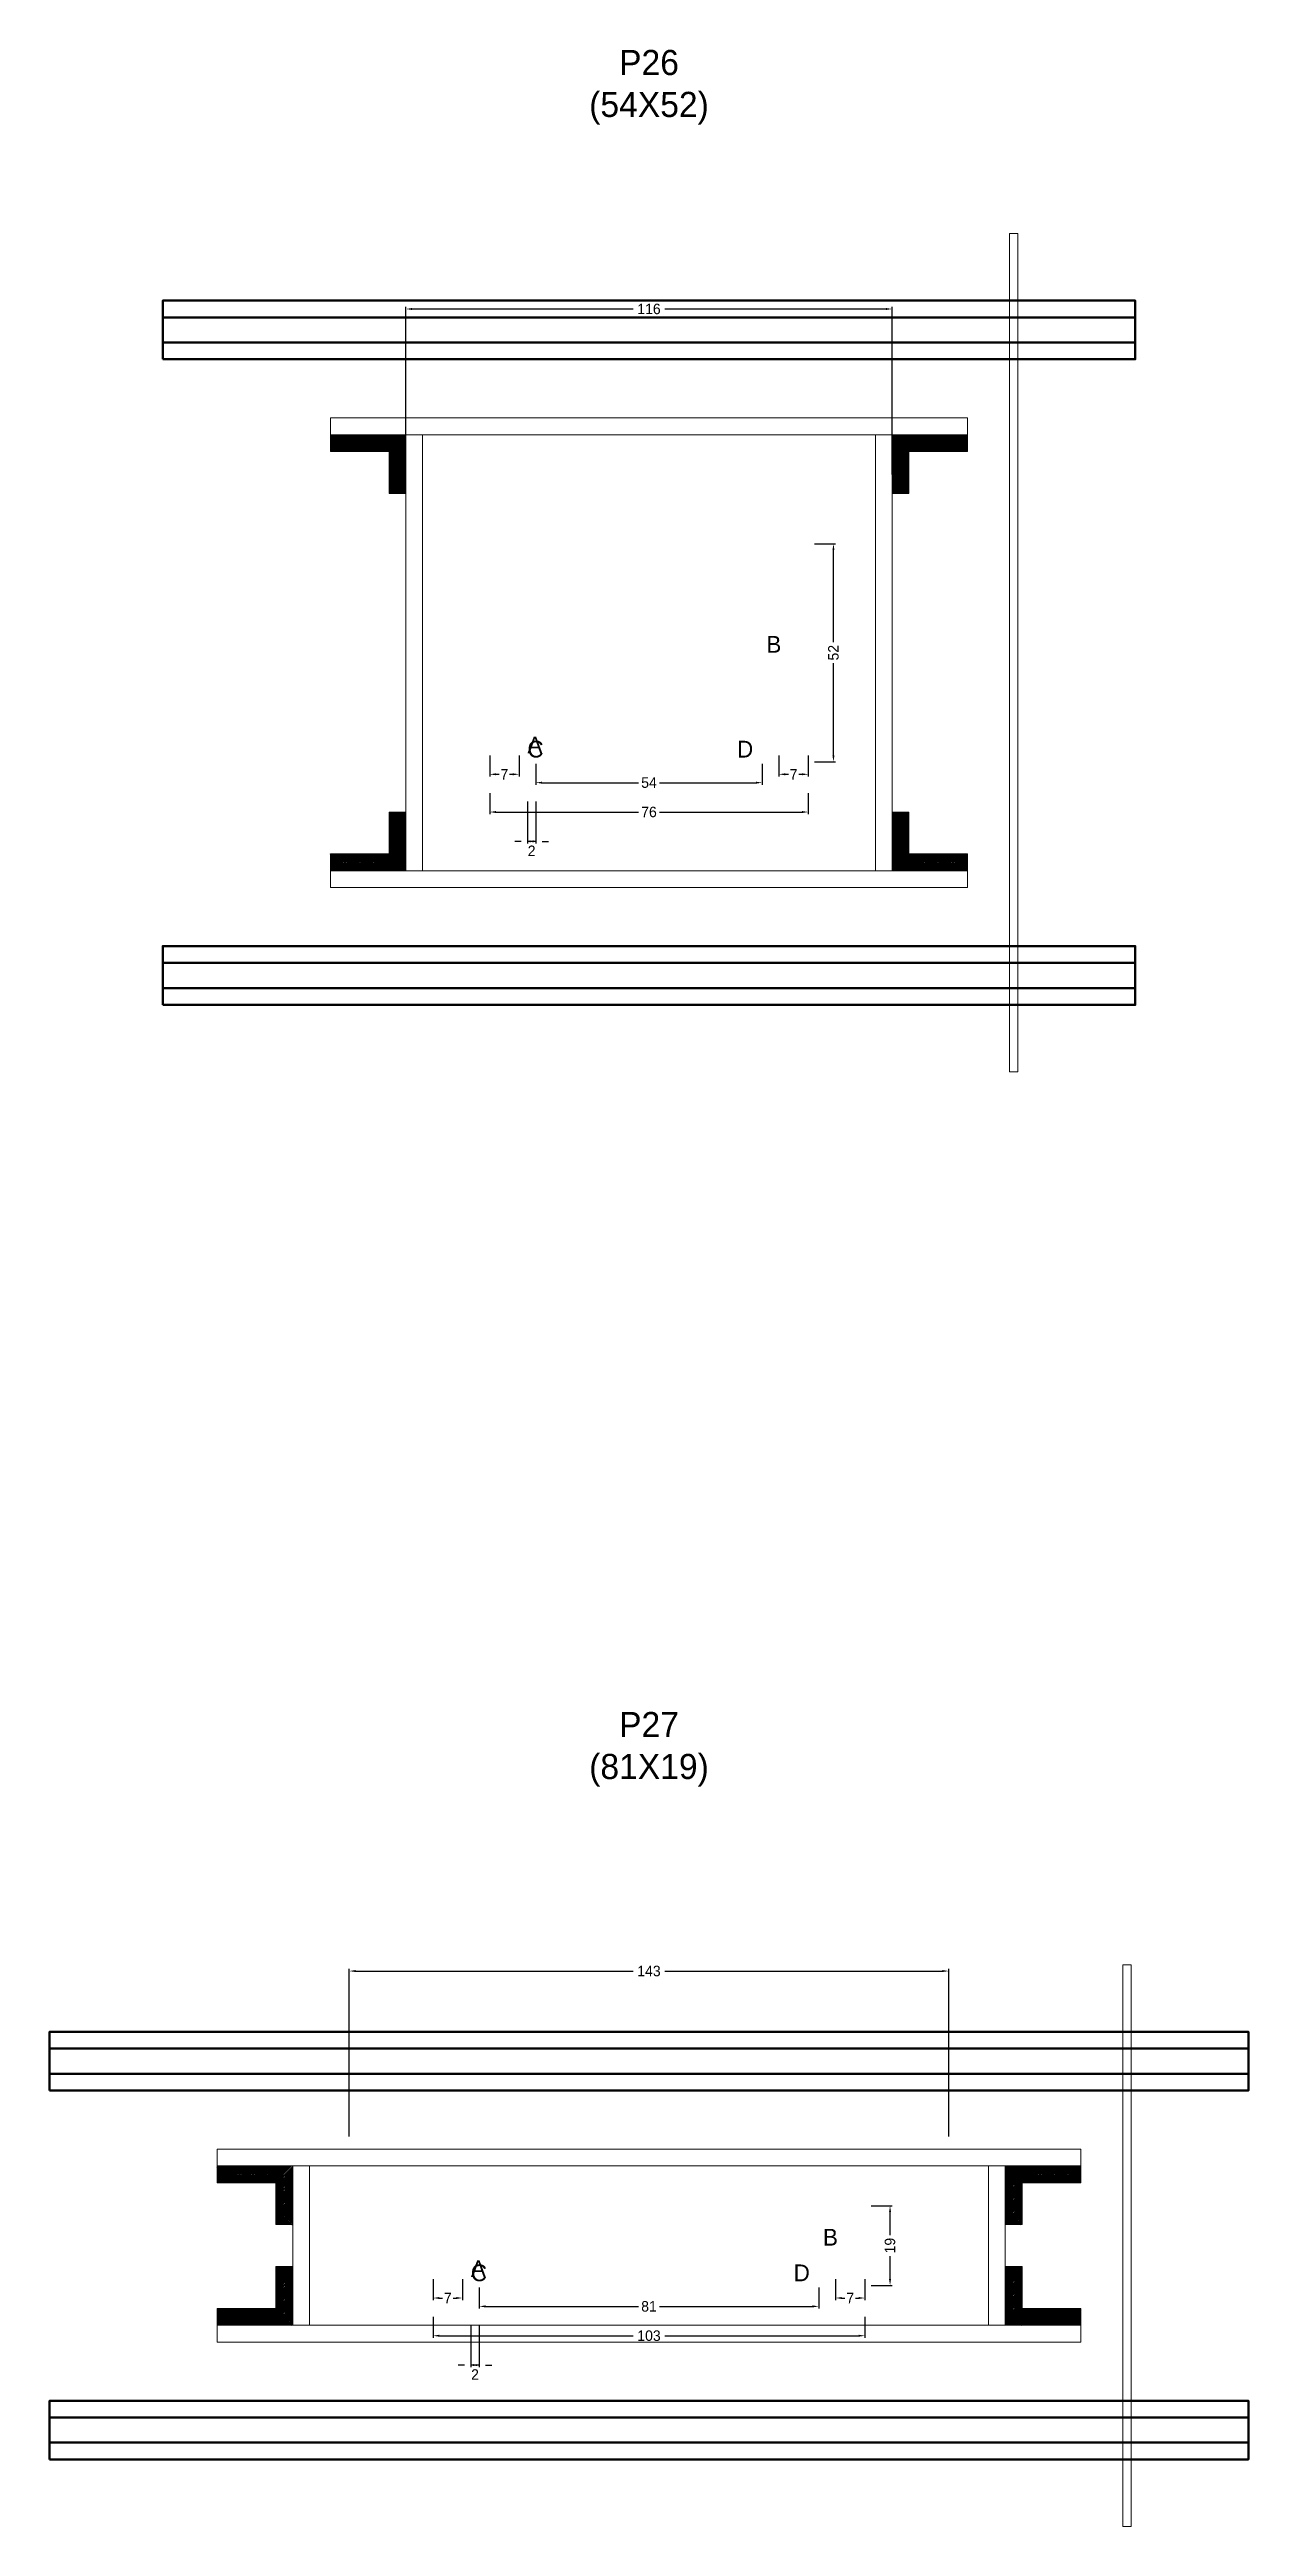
# Model space of a CAD drawing. Header units: centimetres. Extents: x -7000 to 4307, y -13306 to 295.
# Drawn here: x -143 to 143, y -9807 to -9216 of the extents above; entities that cross this region are included whole.
import ezdxf

# ---------------------------------------------------------------- set-up
doc = ezdxf.new("R2010")
doc.units = ezdxf.units.CM
for name, color, linetype in [('COTA', 241, 'Continuous'), ('GRAVATA', 224, 'Continuous'), ('Hachura', 251, 'Continuous'), ('NOMENCLATURA', 7, 'Continuous'), ('SARRAFO', 251, 'Continuous')]:
    doc.layers.add(name, color=color, linetype=linetype)
doc.dimstyles.new('cotax2', dxfattribs={"dimtxt": 2.5, "dimasz": 1.5, "dimexe": 0.5, "dimexo": 0.5, "dimgap": 0.5, "dimtad": 1, "dimcen": 2.5, "dimazin": 3, "dimtfac": 1, "dimtmove": 0, "dimatfit": 3})

msp = doc.modelspace()

# ---------------------------------------------------------------- texts
at = {"layer": 'NOMENCLATURA'}
for s, p in [('B', (28, -9360)), ('A', (-29, -9384)), ('C', (-29, -9385)), ('D', (21, -9385)), ('B', (41.5, -9740)), ('A', (-42.5, -9747.5)), ('C', (-42.5, -9748.5)), ('D', (34.5, -9748.5))]:
    msp.add_text(s, height=4, dxfattribs=at).set_placement(p)
at = {"layer": 'NOMENCLATURA', "char_height": 6, "attachment_point": 8}
for s, insert in [('P26\\P(54X52)', (0, -9234)), ('P27\\P(81X19)', (0, -9630.5))]:
    msp.add_mtext(s, dxfattribs=dict(at, insert=insert))

# ---------------------------------------------------------------- blocks, each defined once
blk = doc.blocks.new('_CLOSEDFILLED')
at = {"color": 0, "linetype": 'BYBLOCK'}
blk.add_solid([(-1, 0.16), (0, 0), (-1, -0.16)], dxfattribs=at)
blk = doc.blocks.new('*D898')
for p, q in [((-51.5, -9757), (-51.5, -9762)), ((-50, -9761.5), (-3.75, -9761.5)), ((3.75, -9761.5), (50, -9761.5)), ((51.5, -9757), (51.5, -9762))]:
    blk.add_line(p, q)
at = {"layer": 'Defpoints'}
for p in [(-51.5, -9756.5), (-51.5, -9761.5), (51.5, -9756.5)]:
    blk.add_point(p, dxfattribs=at)
at = {"layer": 'COTA', "xscale": 1.5, "yscale": 1.5, "rotation": 180}
blk.add_blockref('_CLOSEDFILLED', (-51.5, -9761.5), dxfattribs=at)
at = {"layer": 'COTA', "xscale": 1.5, "yscale": 1.5}
blk.add_blockref('_CLOSEDFILLED', (51.5, -9761.5), dxfattribs=at)
at = {"layer": 'COTA', "insert": (0, -9761.5), "char_height": 2.5, "attachment_point": 5}
blk.add_mtext('103', dxfattribs=at)
blk = doc.blocks.new('*D899')
for p, q in [((-40.5, -9750), (-40.5, -9755)), ((-39, -9754.5), (-2.5, -9754.5)), ((2.5, -9754.5), (39, -9754.5)), ((40.5, -9750), (40.5, -9755))]:
    blk.add_line(p, q)
at = {"layer": 'Defpoints'}
for p in [(-40.5, -9749.5), (40.5, -9749.5), (-40.5, -9754.5)]:
    blk.add_point(p, dxfattribs=at)
at = {"layer": 'COTA', "xscale": 1.5, "yscale": 1.5, "rotation": 180}
blk.add_blockref('_CLOSEDFILLED', (-40.5, -9754.5), dxfattribs=at)
at = {"layer": 'COTA', "xscale": 1.5, "yscale": 1.5}
blk.add_blockref('_CLOSEDFILLED', (40.5, -9754.5), dxfattribs=at)
at = {"layer": 'COTA', "insert": (0, -9754.5), "char_height": 2.5, "attachment_point": 5}
blk.add_mtext('81', dxfattribs=at)
blk = doc.blocks.new('*D900')
for p, q in [((53, -9730.5), (58, -9730.5)), ((57.5, -9737.5), (57.5, -9732)), ((57.5, -9748), (57.5, -9742.5)), ((53, -9749.5), (58, -9749.5))]:
    blk.add_line(p, q)
at = {"layer": 'Defpoints'}
for p in [(52.5, -9730.5), (52.5, -9749.5), (57.5, -9749.5)]:
    blk.add_point(p, dxfattribs=at)
at = {"layer": 'COTA', "xscale": 1.5, "yscale": 1.5}
for p, rotation in [((57.5, -9730.5), 90), ((57.5, -9749.5), 270)]:
    blk.add_blockref('_CLOSEDFILLED', p, dxfattribs=dict(at, rotation=rotation))
at = {"layer": 'COTA', "insert": (57.5, -9740), "char_height": 2.5, "attachment_point": 5, "rotation": 90}
blk.add_mtext('19', dxfattribs=at)
blk = doc.blocks.new('*D901')
for p, q in [((-51.5, -9748), (-51.5, -9753)), ((-44.5, -9748), (-44.5, -9753)), ((-50, -9752.5), (-49.25, -9752.5)), ((-46.75, -9752.5), (-46, -9752.5))]:
    blk.add_line(p, q)
at = {"layer": 'Defpoints'}
for p in [(-51.5, -9747.5), (-44.5, -9747.5), (-51.5, -9752.5)]:
    blk.add_point(p, dxfattribs=at)
at = {"layer": 'COTA', "xscale": 1.5, "yscale": 1.5, "rotation": 180}
blk.add_blockref('_CLOSEDFILLED', (-51.5, -9752.5), dxfattribs=at)
at = {"layer": 'COTA', "xscale": 1.5, "yscale": 1.5}
blk.add_blockref('_CLOSEDFILLED', (-44.5, -9752.5), dxfattribs=at)
at = {"layer": 'COTA', "insert": (-48, -9752.5), "char_height": 2.5, "attachment_point": 5}
blk.add_mtext('7', dxfattribs=at)
blk = doc.blocks.new('*D902')
for p, q in [((44.5, -9748), (44.5, -9753)), ((51.5, -9748), (51.5, -9753)), ((46, -9752.5), (46.75, -9752.5)), ((49.25, -9752.5), (50, -9752.5))]:
    blk.add_line(p, q)
at = {"layer": 'Defpoints'}
for p in [(44.5, -9747.5), (51.5, -9747.5), (44.5, -9752.5)]:
    blk.add_point(p, dxfattribs=at)
at = {"layer": 'COTA', "xscale": 1.5, "yscale": 1.5, "rotation": 180}
blk.add_blockref('_CLOSEDFILLED', (44.5, -9752.5), dxfattribs=at)
at = {"layer": 'COTA', "xscale": 1.5, "yscale": 1.5}
blk.add_blockref('_CLOSEDFILLED', (51.5, -9752.5), dxfattribs=at)
at = {"layer": 'COTA', "insert": (48, -9752.5), "char_height": 2.5, "attachment_point": 5}
blk.add_mtext('7', dxfattribs=at)
blk = doc.blocks.new('*D903')
for p, q in [((-71.5, -9714), (-71.5, -9674)), ((-70, -9674.5), (-3.75, -9674.5)), ((3.75, -9674.5), (70, -9674.5)), ((71.5, -9714), (71.5, -9674))]:
    blk.add_line(p, q)
at = {"layer": 'Defpoints'}
for p in [(-71.5, -9674.5), (-71.5, -9714.5), (71.5, -9714.5)]:
    blk.add_point(p, dxfattribs=at)
at = {"layer": 'COTA', "xscale": 1.5, "yscale": 1.5, "rotation": 180}
blk.add_blockref('_CLOSEDFILLED', (-71.5, -9674.5), dxfattribs=at)
at = {"layer": 'COTA', "xscale": 1.5, "yscale": 1.5}
blk.add_blockref('_CLOSEDFILLED', (71.5, -9674.5), dxfattribs=at)
at = {"layer": 'COTA', "insert": (0, -9674.5), "char_height": 2.5, "attachment_point": 5}
blk.add_mtext('143', dxfattribs=at)
blk = doc.blocks.new('*D864')
for p, q in [((-38, -9393.5), (-38, -9398.5)), ((38, -9393.5), (38, -9398.5)), ((-36.5, -9398), (-2.5, -9398)), ((2.5, -9398), (36.5, -9398))]:
    blk.add_line(p, q)
at = {"layer": 'Defpoints'}
for p in [(-38, -9393), (38, -9393), (-38, -9398)]:
    blk.add_point(p, dxfattribs=at)
at = {"layer": 'COTA', "xscale": 1.5, "yscale": 1.5, "rotation": 180}
blk.add_blockref('_CLOSEDFILLED', (-38, -9398), dxfattribs=at)
at = {"layer": 'COTA', "xscale": 1.5, "yscale": 1.5}
blk.add_blockref('_CLOSEDFILLED', (38, -9398), dxfattribs=at)
at = {"layer": 'COTA', "insert": (0, -9398), "char_height": 2.5, "attachment_point": 5}
blk.add_mtext('76', dxfattribs=at)
blk = doc.blocks.new('*D865')
for p, q in [((-27, -9386.5), (-27, -9391.5)), ((27, -9386.5), (27, -9391.5)), ((-25.5, -9391), (-2.5, -9391)), ((2.5, -9391), (25.5, -9391))]:
    blk.add_line(p, q)
at = {"layer": 'Defpoints'}
for p in [(-27, -9386), (27, -9386), (-27, -9391)]:
    blk.add_point(p, dxfattribs=at)
at = {"layer": 'COTA', "xscale": 1.5, "yscale": 1.5, "rotation": 180}
blk.add_blockref('_CLOSEDFILLED', (-27, -9391), dxfattribs=at)
at = {"layer": 'COTA', "xscale": 1.5, "yscale": 1.5}
blk.add_blockref('_CLOSEDFILLED', (27, -9391), dxfattribs=at)
at = {"layer": 'COTA', "insert": (0, -9391), "char_height": 2.5, "attachment_point": 5}
blk.add_mtext('54', dxfattribs=at)
blk = doc.blocks.new('*D866')
for p, q in [((39.5, -9334), (44.5, -9334)), ((44, -9357.5), (44, -9335.5)), ((44, -9384.5), (44, -9362.5)), ((39.5, -9386), (44.5, -9386))]:
    blk.add_line(p, q)
at = {"layer": 'Defpoints'}
for p in [(39, -9334), (39, -9386), (44, -9386)]:
    blk.add_point(p, dxfattribs=at)
at = {"layer": 'COTA', "xscale": 1.5, "yscale": 1.5}
for p, rotation in [((44, -9334), 90), ((44, -9386), 270)]:
    blk.add_blockref('_CLOSEDFILLED', p, dxfattribs=dict(at, rotation=rotation))
at = {"layer": 'COTA', "insert": (44, -9360), "char_height": 2.5, "attachment_point": 5, "rotation": 90}
blk.add_mtext('52', dxfattribs=at)
blk = doc.blocks.new('*D867')
for p, q in [((-38, -9384.5), (-38, -9389.5)), ((-36.5, -9389), (-35.75, -9389)), ((-33.25, -9389), (-32.5, -9389)), ((-31, -9384.5), (-31, -9389.5))]:
    blk.add_line(p, q)
at = {"layer": 'Defpoints'}
for p in [(-38, -9384), (-38, -9389), (-31, -9384)]:
    blk.add_point(p, dxfattribs=at)
at = {"layer": 'COTA', "xscale": 1.5, "yscale": 1.5, "rotation": 180}
blk.add_blockref('_CLOSEDFILLED', (-38, -9389), dxfattribs=at)
at = {"layer": 'COTA', "xscale": 1.5, "yscale": 1.5}
blk.add_blockref('_CLOSEDFILLED', (-31, -9389), dxfattribs=at)
at = {"layer": 'COTA', "insert": (-34.5, -9389), "char_height": 2.5, "attachment_point": 5}
blk.add_mtext('7', dxfattribs=at)
blk = doc.blocks.new('*D868')
for p, q in [((31, -9384.5), (31, -9389.5)), ((32.5, -9389), (33.25, -9389)), ((35.75, -9389), (36.5, -9389)), ((38, -9384.5), (38, -9389.5))]:
    blk.add_line(p, q)
at = {"layer": 'Defpoints'}
for p in [(31, -9384), (31, -9389), (38, -9384)]:
    blk.add_point(p, dxfattribs=at)
at = {"layer": 'COTA', "xscale": 1.5, "yscale": 1.5, "rotation": 180}
blk.add_blockref('_CLOSEDFILLED', (31, -9389), dxfattribs=at)
at = {"layer": 'COTA', "xscale": 1.5, "yscale": 1.5}
blk.add_blockref('_CLOSEDFILLED', (38, -9389), dxfattribs=at)
at = {"layer": 'COTA', "insert": (34.5, -9389), "char_height": 2.5, "attachment_point": 5}
blk.add_mtext('7', dxfattribs=at)
blk = doc.blocks.new('*D869')
for p, q in [((-58, -9317.5), (-58, -9277.5)), ((-56.5, -9278), (-3.75, -9278)), ((3.75, -9278), (56.5, -9278)), ((58, -9317.5), (58, -9277.5))]:
    blk.add_line(p, q)
at = {"layer": 'Defpoints'}
for p in [(-58, -9278), (-58, -9318), (58, -9318)]:
    blk.add_point(p, dxfattribs=at)
at = {"layer": 'COTA', "xscale": 1.5, "yscale": 1.5, "rotation": 180}
blk.add_blockref('_CLOSEDFILLED', (-58, -9278), dxfattribs=at)
at = {"layer": 'COTA', "xscale": 1.5, "yscale": 1.5}
blk.add_blockref('_CLOSEDFILLED', (58, -9278), dxfattribs=at)
at = {"layer": 'COTA', "insert": (0, -9278), "char_height": 2.5, "attachment_point": 5}
blk.add_mtext('116', dxfattribs=at)

# ---------------------------------------------------------------- dimensions: what is measured, and where the dimension line sits
at = {"layer": 'COTA'}
for base, p1, p2, picture, middle in [((-58, -9278), (-58, -9318), (58, -9318), '*D869', (0, -9278)), ((-38, -9389), (-38, -9384), (-31, -9384), '*D867', (-34.5, -9389)), ((-27, -9391), (-27, -9386), (27, -9386), '*D865', (0, -9391)), ((31, -9389), (31, -9384), (38, -9384), '*D868', (34.5, -9389)), ((-38, -9398), (-38, -9393), (38, -9393), '*D864', (0, -9398)), ((-71.5, -9674.5), (-71.5, -9714.5), (71.5, -9714.5), '*D903', (0, -9674.5)), ((-51.5, -9752.5), (-51.5, -9747.5), (-44.5, -9747.5), '*D901', (-48, -9752.5)), ((-40.5, -9754.5), (-40.5, -9749.5), (40.5, -9749.5), '*D899', (0, -9754.5)), ((44.5, -9752.5), (44.5, -9747.5), (51.5, -9747.5), '*D902', (48, -9752.5)), ((-51.5, -9761.5), (-51.5, -9756.5), (51.5, -9756.5), '*D898', (0, -9761.5))]:
    dim = msp.add_linear_dim(base=base, p1=p1, p2=p2, dimstyle='cotax2', dxfattribs=at)
    dim.commit()
    dim.dimension.update_dxf_attribs({"geometry": picture, "text_midpoint": middle})
for base, p1, p2, picture, middle in [((44, -9386), (39, -9386), (39, -9334), '*D866', (44, -9360)), ((57.5, -9749.5), (52.5, -9749.5), (52.5, -9730.5), '*D900', (57.5, -9740))]:
    dim = msp.add_linear_dim(base=base, p1=p1, p2=p2, angle=90, dimstyle='cotax2', dxfattribs=at)
    dim.commit()
    dim.dimension.update_dxf_attribs({"geometry": picture, "text_midpoint": middle})
for base, p1, p2 in [((-27, -9405), (-27, -9395), (-29, -9395)), ((-40.5, -9768.5), (-40.5, -9758.5), (-42.5, -9758.5))]:
    msp.add_linear_dim(base=base, p1=p1, p2=p2, dimstyle='cotax2', dxfattribs=at).render()

# ---------------------------------------------------------------- hatches: boundary and pattern name
at = {"layer": 'SARRAFO'}
h = msp.add_hatch(dxfattribs=at)
h.set_pattern_fill('SOLID', scale=2)
h.paths.add_polyline_path([(-76, -9312), (-62, -9312), (-62, -9308), (-76, -9308)])
h = msp.add_hatch(dxfattribs=at)
h.set_pattern_fill('SOLID', scale=2)
h.paths.add_polyline_path([(-62, -9322), (-58, -9322), (-58, -9308), (-62, -9308)])
h = msp.add_hatch(dxfattribs=at)
h.set_pattern_fill('SOLID', scale=2)
h.paths.add_polyline_path([(58, -9322), (62, -9322), (62, -9308), (58, -9308)])
h = msp.add_hatch(dxfattribs=at)
h.set_pattern_fill('SOLID', scale=2)
h.paths.add_polyline_path([(62, -9312), (76, -9312), (76, -9308), (62, -9308)])
h = msp.add_hatch(dxfattribs=at)
h.set_pattern_fill('SOLID', scale=2)
h.paths.add_polyline_path([(-62, -9412), (-58, -9412), (-58, -9398), (-62, -9398)])
h = msp.add_hatch(dxfattribs=at)
h.set_pattern_fill('SOLID', scale=2)
h.paths.add_polyline_path([(58, -9412), (62, -9412), (62, -9398), (58, -9398)])
h = msp.add_hatch(dxfattribs=at)
h.set_pattern_fill('SOLID', scale=2)
h.paths.add_polyline_path([(-76, -9412), (-62, -9412), (-62, -9408), (-76, -9408)])
h = msp.add_hatch(dxfattribs=at)
h.set_pattern_fill('SOLID', scale=2)
h.paths.add_polyline_path([(62, -9412), (76, -9412), (76, -9408), (62, -9408)])
h = msp.add_hatch(dxfattribs=at)
h.set_pattern_fill('SOLID', scale=2)
h.paths.add_polyline_path([(-103, -9725), (-89, -9725), (-89, -9721), (-103, -9721)])
h = msp.add_hatch(dxfattribs=at)
h.set_pattern_fill('SOLID', scale=2)
h.paths.add_polyline_path([(-89, -9735), (-85, -9735), (-85, -9721), (-89, -9721)])
h = msp.add_hatch(dxfattribs=at)
h.set_pattern_fill('SOLID', scale=2)
h.paths.add_polyline_path([(85, -9735), (89, -9735), (89, -9721), (85, -9721)])
h = msp.add_hatch(dxfattribs=at)
h.set_pattern_fill('SOLID', scale=2)
h.paths.add_polyline_path([(89, -9725), (103, -9725), (103, -9721), (89, -9721)])
h = msp.add_hatch(dxfattribs=at)
h.set_pattern_fill('SOLID', scale=2)
h.paths.add_polyline_path([(-89, -9759), (-85, -9759), (-85, -9745), (-89, -9745)])
h = msp.add_hatch(dxfattribs=at)
h.set_pattern_fill('SOLID', scale=2)
h.paths.add_polyline_path([(85, -9759), (89, -9759), (89, -9745), (85, -9745)])
h = msp.add_hatch(dxfattribs=at)
h.set_pattern_fill('SOLID', scale=2)
h.paths.add_polyline_path([(-103, -9759), (-89, -9759), (-89, -9755), (-103, -9755)])
h = msp.add_hatch(dxfattribs=at)
h.set_pattern_fill('SOLID', scale=2)
h.paths.add_polyline_path([(89, -9759), (103, -9759), (103, -9755), (89, -9755)])

# ---------------------------------------------------------------- linework, layer by layer
at = {"layer": 'GRAVATA', "lineweight": 50}
for points in [[(-116, -9290), (116, -9290), (116, -9276), (-116, -9276)], [(-116, -9286), (116, -9286), (116, -9280), (-116, -9280)], [(-116, -9444), (116, -9444), (116, -9430), (-116, -9430)], [(-116, -9440), (116, -9440), (116, -9434), (-116, -9434)], [(-143, -9703), (143, -9703), (143, -9689), (-143, -9689)], [(-143, -9699), (143, -9699), (143, -9693), (-143, -9693)], [(-143, -9791), (143, -9791), (143, -9777), (-143, -9777)], [(-143, -9787), (143, -9787), (143, -9781), (-143, -9781)]]:
    msp.add_lwpolyline(points, close=True, dxfattribs=at)
at = {"layer": 'Hachura', "lineweight": 13}
for points in [[(86, -9460), (88, -9460), (88, -9260), (86, -9260)], [(113, -9807), (115, -9807), (115, -9673), (113, -9673)]]:
    msp.add_lwpolyline(points, close=True, dxfattribs=at)
at = {"layer": 'Hachura', "lineweight": 18}
for points in [[(-76, -9308), (76, -9308), (76, -9304), (-76, -9304)], [(-58, -9412), (-54, -9412), (-54, -9308), (-58, -9308)], [(54, -9412), (58, -9412), (58, -9308), (54, -9308)], [(-76, -9416), (76, -9416), (76, -9412), (-76, -9412)], [(-103, -9721), (103, -9721), (103, -9717), (-103, -9717)], [(-85, -9759), (-81, -9759), (-81, -9721), (-85, -9721)], [(81, -9759), (85, -9759), (85, -9721), (81, -9721)], [(-103, -9763), (103, -9763), (103, -9759), (-103, -9759)]]:
    msp.add_lwpolyline(points, close=True, dxfattribs=at)
at = {"layer": 'SARRAFO', "lineweight": 13}
for points in [[(-76, -9312), (-62, -9312), (-62, -9308), (-76, -9308)], [(-62, -9322), (-58, -9322), (-58, -9308), (-62, -9308)], [(58, -9322), (62, -9322), (62, -9308), (58, -9308)], [(62, -9312), (76, -9312), (76, -9308), (62, -9308)], [(-62, -9412), (-58, -9412), (-58, -9398), (-62, -9398)], [(58, -9412), (62, -9412), (62, -9398), (58, -9398)], [(-76, -9412), (-62, -9412), (-62, -9408), (-76, -9408)], [(62, -9412), (76, -9412), (76, -9408), (62, -9408)], [(-103, -9725), (-89, -9725), (-89, -9721), (-103, -9721)], [(-89, -9735), (-85, -9735), (-85, -9721), (-89, -9721)], [(85, -9735), (89, -9735), (89, -9721), (85, -9721)], [(89, -9725), (103, -9725), (103, -9721), (89, -9721)], [(-89, -9759), (-85, -9759), (-85, -9745), (-89, -9745)], [(85, -9759), (89, -9759), (89, -9745), (85, -9745)], [(-103, -9759), (-89, -9759), (-89, -9755), (-103, -9755)], [(89, -9759), (103, -9759), (103, -9755), (89, -9755)]]:
    msp.add_lwpolyline(points, close=True, dxfattribs=at)

msp.set_redraw_order([(e.dxf.handle, doc.entitydb.next_handle()) for e in msp.query("TEXT MTEXT ATTDEF DIMENSION ARC_DIMENSION")])  # texts and dimensions are drawn at this point

doc.saveas('drawing.dxf')
